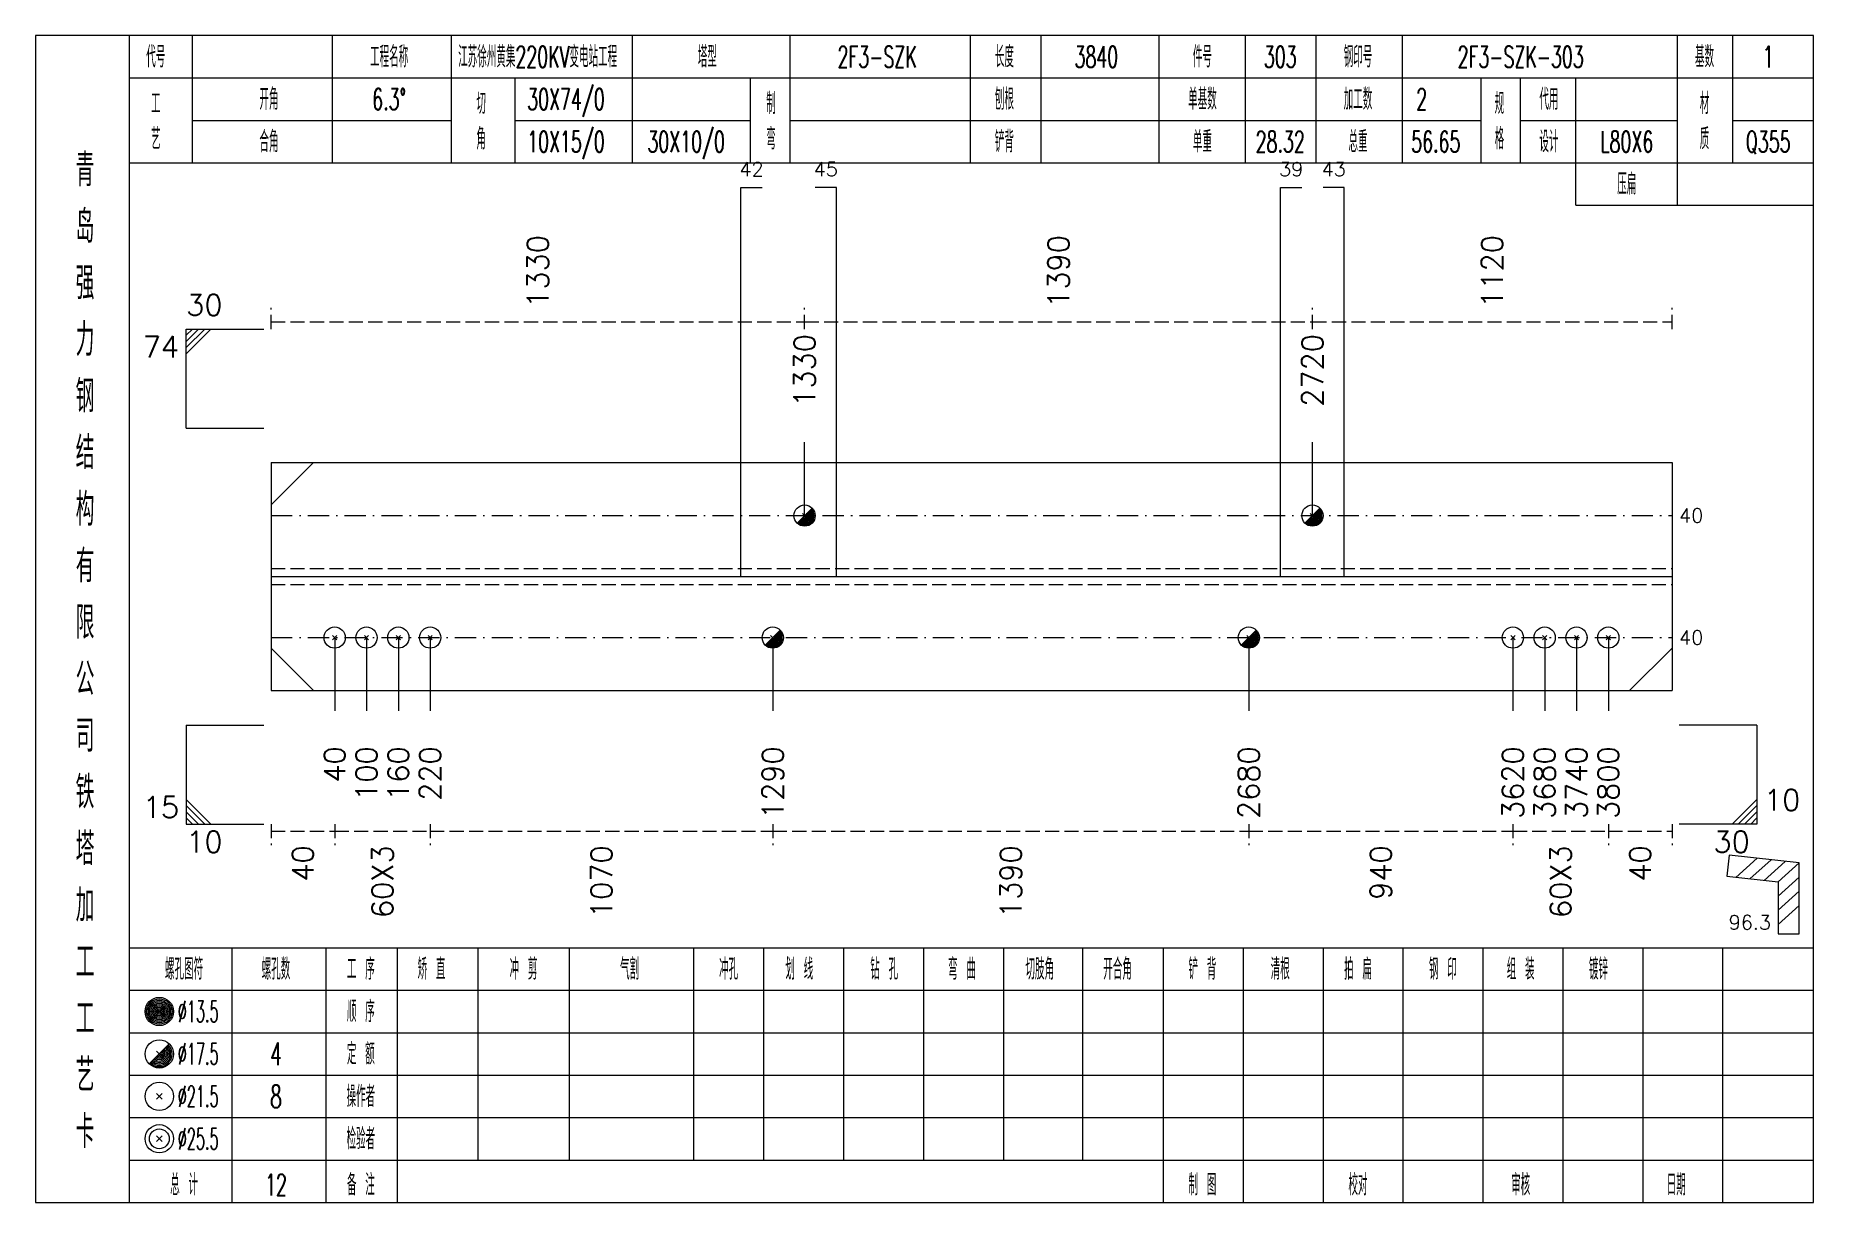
# Model space of a CAD drawing. Extents: x 0 to 4623, y -1159 to 4890.
# Drawn here: x 2802.6 to 3054, y 3375 to 3540 of the extents above; entities that cross this region are included whole.
import ezdxf
from ezdxf.enums import TextEntityAlignment as Align

# ---------------------------------------------------------------- set-up
doc = ezdxf.new("R2010")
doc.units = 0
doc.header["$MEASUREMENT"] = 0
doc.linetypes.add('一点画线', pattern=[5.2, 3, -1, 0.2, -1])
doc.linetypes.add('虚线', pattern=[2.75, 2, -0.75])
doc.layers.get('0').update_dxf_attribs({"linetype": 'CONTINUOUS', "lineweight": 25})
for name, color, linetype, lineweight in [('1', 7, 'CONTINUOUS', 25), ('2', 7, 'CONTINUOUS', 25), ('4', 7, 'CONTINUOUS', 25), ('5', 7, 'CONTINUOUS', 25)]:
    doc.layers.add(name, color=color, linetype=linetype, lineweight=lineweight)
doc.styles.get("Standard").update_dxf_attribs({"font": 'simplex.shx', "width": 0.7, "height": 3, "bigfont": 'gbhzfs.shx'})

msp = doc.modelspace()

# ---------------------------------------------------------------- texts
at = {"color": 8, "linetype": 'Continuous', "lineweight": 9}
for s, p in [('1330', (2873.623, 3501.5)), ('1390', (2947.252, 3501.5)), ('1120', (3008.579, 3501.5))]:
    msp.add_text(s, height=3, rotation=90, dxfattribs=at).set_placement(p, align=Align.MIDDLE_LEFT)
at = {"color": 7, "linetype": 'Continuous', "lineweight": 13}
for s, p in [('30', (2823.9, 3499.5)), ('10', (3047, 3429.5))]:
    msp.add_text(s, height=3, dxfattribs=at).set_placement(p, align=Align.BOTTOM_LEFT)
for s, p in [('74', (2822.9, 3497.5)), ('30', (3045, 3427.5))]:
    msp.add_text(s, height=3, dxfattribs=at).set_placement(p, align=Align.TOP_RIGHT)
for s, p in [('1330', (2911.346, 3487.5)), ('2720', (2983.157, 3487.5))]:
    msp.add_text(s, height=3, rotation=90, dxfattribs=at).set_placement(p, align=Align.MIDDLE_LEFT)
for p in [(3035, 3472.125), (3035, 3454.875)]:
    msp.add_text('40', height=2, dxfattribs=at).set_placement(p, align=Align.MIDDLE_LEFT)
msp.add_text('15', height=3, dxfattribs=at).set_placement((2822.9, 3428.5), align=Align.BOTTOM_RIGHT)
msp.add_text('10', height=3, dxfattribs=at).set_placement((2823.9, 3427.5), align=Align.TOP_LEFT)
at = {"color": 8, "linetype": 'Continuous', "lineweight": 9}
for s, p in [('40', (2840.4, 3425.5)), ('60X3', (2851.65, 3425.5)), ('1070', (2882.623, 3425.5)), ('1390', (2940.502, 3425.5)), ('940', (2992.829, 3425.5)), ('60X3', (3018.25, 3425.5)), ('40', (3029.5, 3425.5))]:
    msp.add_text(s, height=3, rotation=90, dxfattribs=at).set_placement(p, align=Align.MIDDLE_RIGHT)
at = {"layer": '1', "color": 7, "linetype": 'Continuous', "lineweight": 13}
for s, p in [('40', (2844.9, 3439.5)), ('100', (2849.4, 3439.5)), ('160', (2853.9, 3439.5)), ('220', (2858.4, 3439.5)), ('1290', (2906.846, 3439.5)), ('2680', (2974.157, 3439.5)), ('3620', (3011.5, 3439.5)), ('3680', (3016, 3439.5)), ('3740', (3020.5, 3439.5)), ('3800', (3025, 3439.5))]:
    msp.add_text(s, height=3, rotation=90, dxfattribs=at).set_placement(p, align=Align.MIDDLE_RIGHT)
at = {"layer": '2', "color": 7, "linetype": 'Continuous', "lineweight": 13}
for s, p in [('42', (2903.846, 3519.5)), ('45', (2914.346, 3519.5)), ('39', (2980.157, 3519.5)), ('43', (2986.157, 3519.5))]:
    msp.add_text(s, height=2, dxfattribs=at).set_placement(p, align=Align.BOTTOM_CENTER)
msp.add_text('96.3', height=2, dxfattribs=at).set_placement((3048, 3413), align=Align.BOTTOM_RIGHT)
at = {"layer": '4', "color": 1, "linetype": 'Continuous', "lineweight": 13}
for s, height, width, p in [('代号', 3, 0.6, (2819.6, 3537)), ('工程名称', 3, 0.6, (2852.6, 3537)), ('江苏徐州黄集220KV变电站工程', 3, 0.6, (2873.6, 3537)), ('塔型', 3, 0.6, (2897.6, 3537)), ('2F3-SZK', 3, 0.6, (2921.6, 3537)), ('长度', 3, 0.6, (2939.6, 3537)), ('3840', 3, 0.6, (2952.6, 3537)), ('件号', 3, 0.6, (2967.6, 3537)), ('303', 3, 0.6, (2978.6, 3537)), ('钢印号', 3, 0.6, (2989.6, 3537)), ('2F3-SZK-303', 3, 0.6, (3012.6, 3537)), ('基数', 3, 0.6, (3038.6, 3537)), ('1', 3, 0.6, (3047.6, 3537)), ('开角', 3, 0.6, (2835.6, 3531)), ('6.3%%d', 3, 0.6, (2852.6, 3531)), ('30X74/0', 3, 0.6, (2877.6, 3531)), ('制', 3, 0.6, (2906.6, 3530.4)), ('刨根', 3, 0.6, (2939.6, 3531)), ('单基数', 3, 0.6, (2967.6, 3531)), ('加工数', 3, 0.6, (2989.6, 3531)), ('2', 3, 0.6, (2998.6, 3531)), ('规', 3, 0.6, (3009.6, 3530.4)), ('代用', 3, 0.6, (3016.6, 3531)), ('材', 3, 0.6, (3038.6, 3530.4)), ('工', 3, 0.6, (2819.6, 3530.4)), ('切', 3, 0.6, (2865.6, 3530.4)), ('艺', 3, 0.6, (2819.6, 3525.4)), ('角', 3, 0.6, (2865.6, 3525.4)), ('弯', 3, 0.6, (2906.6, 3525.4)), ('格', 3, 0.6, (3009.6, 3525.4)), ('质', 3, 0.6, (3038.6, 3525.4)), ('合角', 3, 0.6, (2835.6, 3525)), ('10X15/0', 3, 0.6, (2877.6, 3525)), ('30X10/0', 3, 0.6, (2894.6, 3525)), ('铲背', 3, 0.6, (2939.6, 3525)), ('单重', 3, 0.6, (2967.6, 3525)), ('28.32', 3, 0.6, (2978.6, 3525)), ('总重', 3, 0.6, (2989.6, 3525)), ('56.65', 3, 0.6, (3000.6, 3525)), ('设计', 3, 0.6, (3016.6, 3525)), ('L80X6', 3, 0.6, (3027.6, 3525)), ('Q355', 3, 0.6, (3047.6, 3525)), ('青', 4.6, 0.8, (2809.6, 3521)), ('压扁', 3, 0.6, (3027.6, 3519)), ('岛', 4.6, 0.8, (2809.6, 3513)), ('强', 4.6, 0.8, (2809.6, 3505)), ('力', 4.6, 0.8, (2809.6, 3497)), ('钢', 4.6, 0.8, (2809.6, 3489)), ('结', 4.6, 0.8, (2809.6, 3481)), ('构', 4.6, 0.8, (2809.6, 3473)), ('有', 4.6, 0.8, (2809.6, 3465)), ('限', 4.6, 0.8, (2809.6, 3457)), ('公', 4.6, 0.8, (2809.6, 3449)), ('司', 4.6, 0.8, (2809.6, 3441)), ('铁', 4.6, 0.8, (2809.6, 3433)), ('塔', 4.6, 0.8, (2809.6, 3425)), ('加', 4.6, 0.8, (2809.6, 3417)), ('工', 4.6, 0.8, (2809.6, 3409)), ('螺孔图符', 3, 0.6, (2823.6, 3408)), ('螺孔数', 3, 0.6, (2836.6, 3408)), ('工 序', 3, 0.6, (2848.6, 3408)), ('矫 直', 3, 0.6, (2858.6, 3408)), ('冲 剪', 3, 0.6, (2871.6, 3408)), ('气割', 3, 0.6, (2886.6, 3408)), ('冲孔', 3, 0.6, (2900.6, 3408)), ('划 线', 3, 0.6, (2910.6, 3408)), ('钻 孔', 3, 0.6, (2922.6, 3408)), ('弯 曲', 3, 0.6, (2933.6, 3408)), ('切肢角', 3, 0.6, (2944.6, 3408)), ('开合角', 3, 0.6, (2955.6, 3408)), ('铲 背', 3, 0.6, (2967.6, 3408)), ('清根', 3, 0.6, (2978.6, 3408)), ('拍 扁', 3, 0.6, (2989.6, 3408)), ('钢 印', 3, 0.6, (3001.6, 3408)), ('组 装', 3, 0.6, (3012.6, 3408)), ('镀锌', 3, 0.6, (3023.6, 3408)), ('工', 4.6, 0.8, (2809.6, 3401)), ('%%C13.5', 3, 0.5, (2825.6, 3402)), ('顺 序', 3, 0.6, (2848.6, 3402)), ('%%C17.5', 3, 0.5, (2825.6, 3396)), ('4', 3.2, 0.6, (2836.6, 3396)), ('定 额', 3, 0.6, (2848.6, 3396)), ('艺', 4.6, 0.8, (2809.6, 3393)), ('%%C21.5', 3, 0.5, (2825.6, 3390)), ('8', 3.2, 0.6, (2836.6, 3390)), ('操作者', 3, 0.6, (2848.6, 3390)), ('卡', 4.6, 0.8, (2809.6, 3385)), ('%%C25.5', 3, 0.5, (2825.6, 3384)), ('检验者', 3, 0.6, (2848.6, 3384)), ('总 计', 3, 0.6, (2823.6, 3377.5)), ('12', 3, 0.6, (2836.6, 3377.5)), ('备 注', 3, 0.6, (2848.6, 3377.5)), ('制 图', 3, 0.6, (2967.6, 3377.5)), ('校对', 3, 0.6, (2989.6, 3377.5)), ('审核', 3, 0.6, (3012.6, 3377.5)), ('日期', 3, 0.6, (3034.6, 3377.5))]:
    msp.add_text(s, height=height, dxfattribs=dict(at, width=width)).set_placement(p, align=Align.MIDDLE_CENTER)

# ---------------------------------------------------------------- blocks, each defined once
blk = doc.blocks.new('孔17.5')
at = {"layer": '5', "color": 7, "linetype": 'Continuous', "lineweight": 13}
for p, q in [((-0.707, -0.707), (0.707, 0.707)), ((-0.2, 0.2), (0.2, -0.2))]:
    blk.add_line(p, q, dxfattribs=at)
blk.add_circle((0, 0), 1, dxfattribs=at)
for radius in [0.9, 0.8, 0.7, 0.6, 0.5, 0.4, 0.3, 0.2, 0.1]:
    blk.add_arc((0, 0), radius, 225, 45, dxfattribs=at)
blk = doc.blocks.new('孔21.5')
at = {"layer": '5', "color": 7, "linetype": 'Continuous', "lineweight": 13}
for p, q in [((-0.2, -0.2), (0.2, 0.2)), ((-0.2, 0.2), (0.2, -0.2))]:
    blk.add_line(p, q, dxfattribs=at)
blk.add_circle((0, 0), 1, dxfattribs=at)

# ---------------------------------------------------------------- linework, layer by layer
at = {"color": 8, "linetype": '虚线', "lineweight": 9}
for p, q in [((2835.9, 3498.5), (2835.9, 3501.5)), ((2835.9, 3499.5), (2911.346, 3499.5)), ((2911.346, 3498.5), (2911.346, 3501.5)), ((2911.346, 3498.5), (2911.346, 3501.5)), ((2911.346, 3499.5), (2983.157, 3499.5)), ((2983.157, 3498.5), (2983.157, 3501.5)), ((2983.157, 3498.5), (2983.157, 3501.5)), ((2983.157, 3499.5), (3034, 3499.5)), ((3034, 3498.5), (3034, 3501.5)), ((2835.9, 3428.5), (2835.9, 3425.5)), ((2835.9, 3427.5), (2844.9, 3427.5)), ((2844.9, 3428.5), (2844.9, 3425.5)), ((2844.9, 3428.5), (2844.9, 3425.5)), ((2844.9, 3427.5), (2858.4, 3427.5)), ((2858.4, 3428.5), (2858.4, 3425.5)), ((2858.4, 3428.5), (2858.4, 3425.5)), ((2858.4, 3427.5), (2906.846, 3427.5)), ((2906.846, 3428.5), (2906.846, 3425.5)), ((2906.846, 3428.5), (2906.846, 3425.5)), ((2906.846, 3427.5), (2974.157, 3427.5)), ((2974.157, 3428.5), (2974.157, 3425.5)), ((2974.157, 3428.5), (2974.157, 3425.5)), ((2974.157, 3427.5), (3011.5, 3427.5)), ((3011.5, 3428.5), (3011.5, 3425.5)), ((3011.5, 3428.5), (3011.5, 3425.5)), ((3011.5, 3427.5), (3025, 3427.5)), ((3025, 3428.5), (3025, 3425.5)), ((3025, 3428.5), (3025, 3425.5)), ((3025, 3427.5), (3034, 3427.5)), ((3034, 3428.5), (3034, 3425.5))]:
    msp.add_line(p, q, dxfattribs=at)
at = {"color": 7, "linetype": 'Continuous', "lineweight": 13}
for p, q in [((2823.9, 3498.5), (2834.9, 3498.5)), ((2823.9, 3484.5), (2823.9, 3498.5)), ((2824.775, 3498.5), (2823.9, 3497.625)), ((2825.65, 3498.5), (2823.9, 3496.75)), ((2826.525, 3498.5), (2823.9, 3495.875)), ((2827.4, 3498.5), (2823.9, 3495)), ((2823.9, 3484.5), (2834.9, 3484.5)), ((2911.346, 3472.125), (2911.346, 3482.5)), ((2983.157, 3472.125), (2983.157, 3482.5)), ((2835.9, 3473.625), (2841.9, 3479.625)), ((2844.9, 3454.875), (2844.9, 3444.5)), ((2849.4, 3454.875), (2849.4, 3444.5)), ((2853.9, 3454.875), (2853.9, 3444.5)), ((2858.4, 3454.875), (2858.4, 3444.5)), ((2906.846, 3454.875), (2906.846, 3444.5)), ((2974.157, 3454.875), (2974.157, 3444.5)), ((3011.5, 3454.875), (3011.5, 3444.5)), ((3016, 3454.875), (3016, 3444.5)), ((3020.5, 3454.875), (3020.5, 3444.5)), ((3025, 3454.875), (3025, 3444.5)), ((2835.9, 3453.375), (2841.9, 3447.375)), ((3034, 3453.375), (3028, 3447.375)), ((2823.9, 3442.5), (2834.9, 3442.5)), ((2823.9, 3442.5), (2823.9, 3428.5)), ((3046, 3442.5), (3035, 3442.5)), ((3046, 3442.5), (3046, 3428.5)), ((2827.4, 3428.5), (2823.9, 3432)), ((3042.5, 3428.5), (3046, 3432)), ((2826.525, 3428.5), (2823.9, 3431.125)), ((2825.65, 3428.5), (2823.9, 3430.25)), ((2824.775, 3428.5), (2823.9, 3429.375)), ((3043.375, 3428.5), (3046, 3431.125)), ((3044.25, 3428.5), (3046, 3430.25)), ((3045.125, 3428.5), (3046, 3429.375)), ((2823.9, 3428.5), (2834.9, 3428.5)), ((3046, 3428.5), (3035, 3428.5))]:
    msp.add_line(p, q, dxfattribs=at)
at = {"color": 7, "linetype": 'Continuous', "lineweight": 18}
for p, q in [((2835.9, 3479.625), (2835.9, 3447.375)), ((2835.9, 3479.625), (3034, 3479.625)), ((3034, 3479.625), (3034, 3447.375)), ((2835.9, 3463.5), (3034, 3463.5))]:
    msp.add_line(p, q, dxfattribs=at)
at = {"color": 3, "linetype": '一点画线', "lineweight": 13}
for p, q in [((2835.9, 3472.125), (3034, 3472.125)), ((2835.9, 3454.875), (3034, 3454.875))]:
    msp.add_line(p, q, dxfattribs=at)
at = {"color": 1, "linetype": '虚线', "lineweight": 18}
for p, q in [((2835.9, 3464.625), (3034, 3464.625)), ((2835.9, 3462.375), (3034, 3462.375))]:
    msp.add_line(p, q, dxfattribs=at)
at = {"layer": '1', "color": 7, "linetype": 'Continuous', "lineweight": 18}
msp.add_line((2835.9, 3447.375), (3034, 3447.375), dxfattribs=at)
at = {"layer": '2', "color": 7, "linetype": 'Continuous', "lineweight": 13}
for p, q in [((2902.346, 3463.5), (2902.346, 3518.5)), ((2902.346, 3518.5), (2905.346, 3518.5)), ((2915.846, 3518.5), (2912.846, 3518.5)), ((2915.846, 3463.5), (2915.846, 3518.5)), ((2978.657, 3463.5), (2978.657, 3518.5)), ((2978.657, 3518.5), (2981.657, 3518.5)), ((2987.657, 3518.5), (2984.657, 3518.5)), ((2987.657, 3463.5), (2987.657, 3518.5)), ((3042.06, 3424.097), (3041.731, 3421.115)), ((3052, 3423), (3042.06, 3424.097)), ((3043.036, 3420.971), (3046.036, 3423.658)), ((3045.024, 3420.752), (3048.024, 3423.439)), ((3047.012, 3420.532), (3050.012, 3423.219)), ((3049, 3420.313), (3052, 3423)), ((3052, 3413), (3052, 3423)), ((3041.731, 3421.115), (3049, 3420.313)), ((3049, 3418.313), (3052, 3421)), ((3049, 3420.313), (3049, 3413)), ((3049, 3416.313), (3052, 3419)), ((3049, 3414.313), (3052, 3417)), ((3049, 3413), (3052, 3413))]:
    msp.add_line(p, q, dxfattribs=at)
at = {"layer": '4', "color": 1, "linetype": 'Continuous', "lineweight": 18}
for p, q in [((2815.9, 3375), (2815.9, 3540)), ((2824.8, 3522), (2824.8, 3540)), ((2844.6, 3522), (2844.6, 3540)), ((2861.4, 3522), (2861.4, 3540)), ((2887, 3522), (2887, 3540)), ((2909.3, 3522), (2909.3, 3540)), ((2934.8, 3522), (2934.8, 3540)), ((2944.8, 3522), (2944.8, 3540)), ((2961.5, 3522), (2961.5, 3540)), ((2973.7, 3522), (2973.7, 3540)), ((2983.7, 3522), (2983.7, 3540)), ((2995.9, 3522), (2995.9, 3540)), ((3034.8, 3516), (3034.8, 3540)), ((3042.6, 3522), (3042.6, 3540)), ((2815.9, 3534), (3054, 3534)), ((2870.4, 3522), (2870.4, 3534)), ((2903.7, 3522), (2903.7, 3534)), ((3007, 3522), (3007, 3534)), ((3012.6, 3522), (3012.6, 3534)), ((3020.4, 3516), (3020.4, 3534)), ((2824.8, 3528), (2861.4, 3528)), ((2870.4, 3528), (2903.7, 3528)), ((2909.3, 3528), (3007, 3528)), ((3012.6, 3528), (3034.8, 3528)), ((3042.6, 3528), (3054, 3528)), ((2815.9, 3522), (3054, 3522)), ((3020.4, 3516), (3054, 3516)), ((2815.9, 3411), (3054, 3411)), ((2830.4, 3375), (2830.4, 3411)), ((2843.7, 3375), (2843.7, 3411)), ((2853.8, 3375), (2853.8, 3411)), ((2865.2, 3381), (2865.2, 3411)), ((2878.1, 3381), (2878.1, 3411)), ((2895.7, 3381), (2895.7, 3411)), ((2905.6, 3381), (2905.6, 3411)), ((2916.9, 3381), (2916.9, 3411)), ((2928.2, 3381), (2928.2, 3411)), ((2939.5, 3381), (2939.5, 3411)), ((2950.7, 3381), (2950.7, 3411)), ((2962.1, 3381), (2962.1, 3411)), ((2973.4, 3381), (2973.4, 3411)), ((2984.7, 3381), (2984.7, 3411)), ((2996, 3381), (2996, 3411)), ((3007.3, 3381), (3007.3, 3411)), ((3018.6, 3381), (3018.6, 3411)), ((3029.9, 3381), (3029.9, 3411)), ((3041.2, 3381), (3041.2, 3411)), ((2815.9, 3405), (3054, 3405)), ((2815.9, 3399), (3054, 3399)), ((2815.9, 3393), (3054, 3393)), ((2815.9, 3387), (3054, 3387)), ((2815.9, 3381), (3054, 3381)), ((2962.1, 3375), (2962.1, 3381)), ((2973.4, 3375), (2973.4, 3381)), ((2984.7, 3375), (2984.7, 3381)), ((2996, 3375), (2996, 3381)), ((3007.3, 3375), (3007.3, 3381)), ((3018.6, 3375), (3018.6, 3381)), ((3029.9, 3375), (3029.9, 3381)), ((3041.2, 3375), (3041.2, 3381))]:
    msp.add_line(p, q, dxfattribs=at)
at = {"layer": '4', "color": 7, "linetype": 'Continuous', "lineweight": 13}
for p, q in [((2819.9, 3401.8), (2820.3, 3402.2)), ((2820.3, 3401.8), (2819.9, 3402.2)), ((2818.686, 3394.586), (2821.514, 3397.414)), ((2819.7, 3396.4), (2820.5, 3395.6)), ((2819.7, 3389.6), (2820.5, 3390.4)), ((2819.7, 3390.4), (2820.5, 3389.6)), ((2819.7, 3383.6), (2820.5, 3384.4)), ((2819.7, 3384.4), (2820.5, 3383.6))]:
    msp.add_line(p, q, dxfattribs=at)
at = {"layer": '4', "color": 1, "linetype": 'Continuous', "lineweight": 18}
msp.add_lwpolyline([(2802.6, 3540), (2802.6, 3375), (3054, 3375), (3054, 3540)], close=True, dxfattribs=at)
at = {"layer": '4', "color": 7, "linetype": 'Continuous', "lineweight": 13}
for centre, radius in [((2820.1, 3402), 2), ((2820.1, 3402), 1.8), ((2820.1, 3402), 1.6), ((2820.1, 3402), 1.4), ((2820.1, 3402), 1.2), ((2820.1, 3402), 1), ((2820.1, 3402), 0.8), ((2820.1, 3402), 0.6), ((2820.1, 3402), 0.4), ((2820.1, 3402), 0.2), ((2820.1, 3396), 2), ((2820.1, 3390), 2), ((2820.1, 3384), 2), ((2820.1, 3384), 1.4)]:
    msp.add_circle(centre, radius, dxfattribs=at)
for radius in [1.8, 1.6, 1.4, 1.2, 1, 0.8, 0.6, 0.4, 0.2]:
    msp.add_arc((2820.1, 3396), radius, 225, 45, dxfattribs=at)

# ---------------------------------------------------------------- block references
at = {"color": 7, "linetype": 'Continuous', "lineweight": 13, "xscale": 1.5, "yscale": 1.5, "zscale": 1.5}
for p in [(2911.346, 3472.125), (2983.157, 3472.125)]:
    msp.add_blockref('孔17.5', p, dxfattribs=at)
at = {"layer": '1', "color": 7, "linetype": 'Continuous', "lineweight": 13, "xscale": 1.5, "yscale": 1.5, "zscale": 1.5}
for name, p in [('孔21.5', (2844.9, 3454.875)), ('孔21.5', (2849.4, 3454.875)), ('孔21.5', (2853.9, 3454.875)), ('孔21.5', (2858.4, 3454.875)), ('孔17.5', (2906.846, 3454.875)), ('孔17.5', (2974.157, 3454.875)), ('孔21.5', (3011.5, 3454.875)), ('孔21.5', (3016, 3454.875)), ('孔21.5', (3020.5, 3454.875)), ('孔21.5', (3025, 3454.875))]:
    msp.add_blockref(name, p, dxfattribs=at)

msp.set_redraw_order([(e.dxf.handle, doc.entitydb.next_handle()) for e in msp.query("TEXT MTEXT ATTDEF DIMENSION ARC_DIMENSION")])  # texts and dimensions are drawn at this point

doc.saveas('drawing.dxf')
